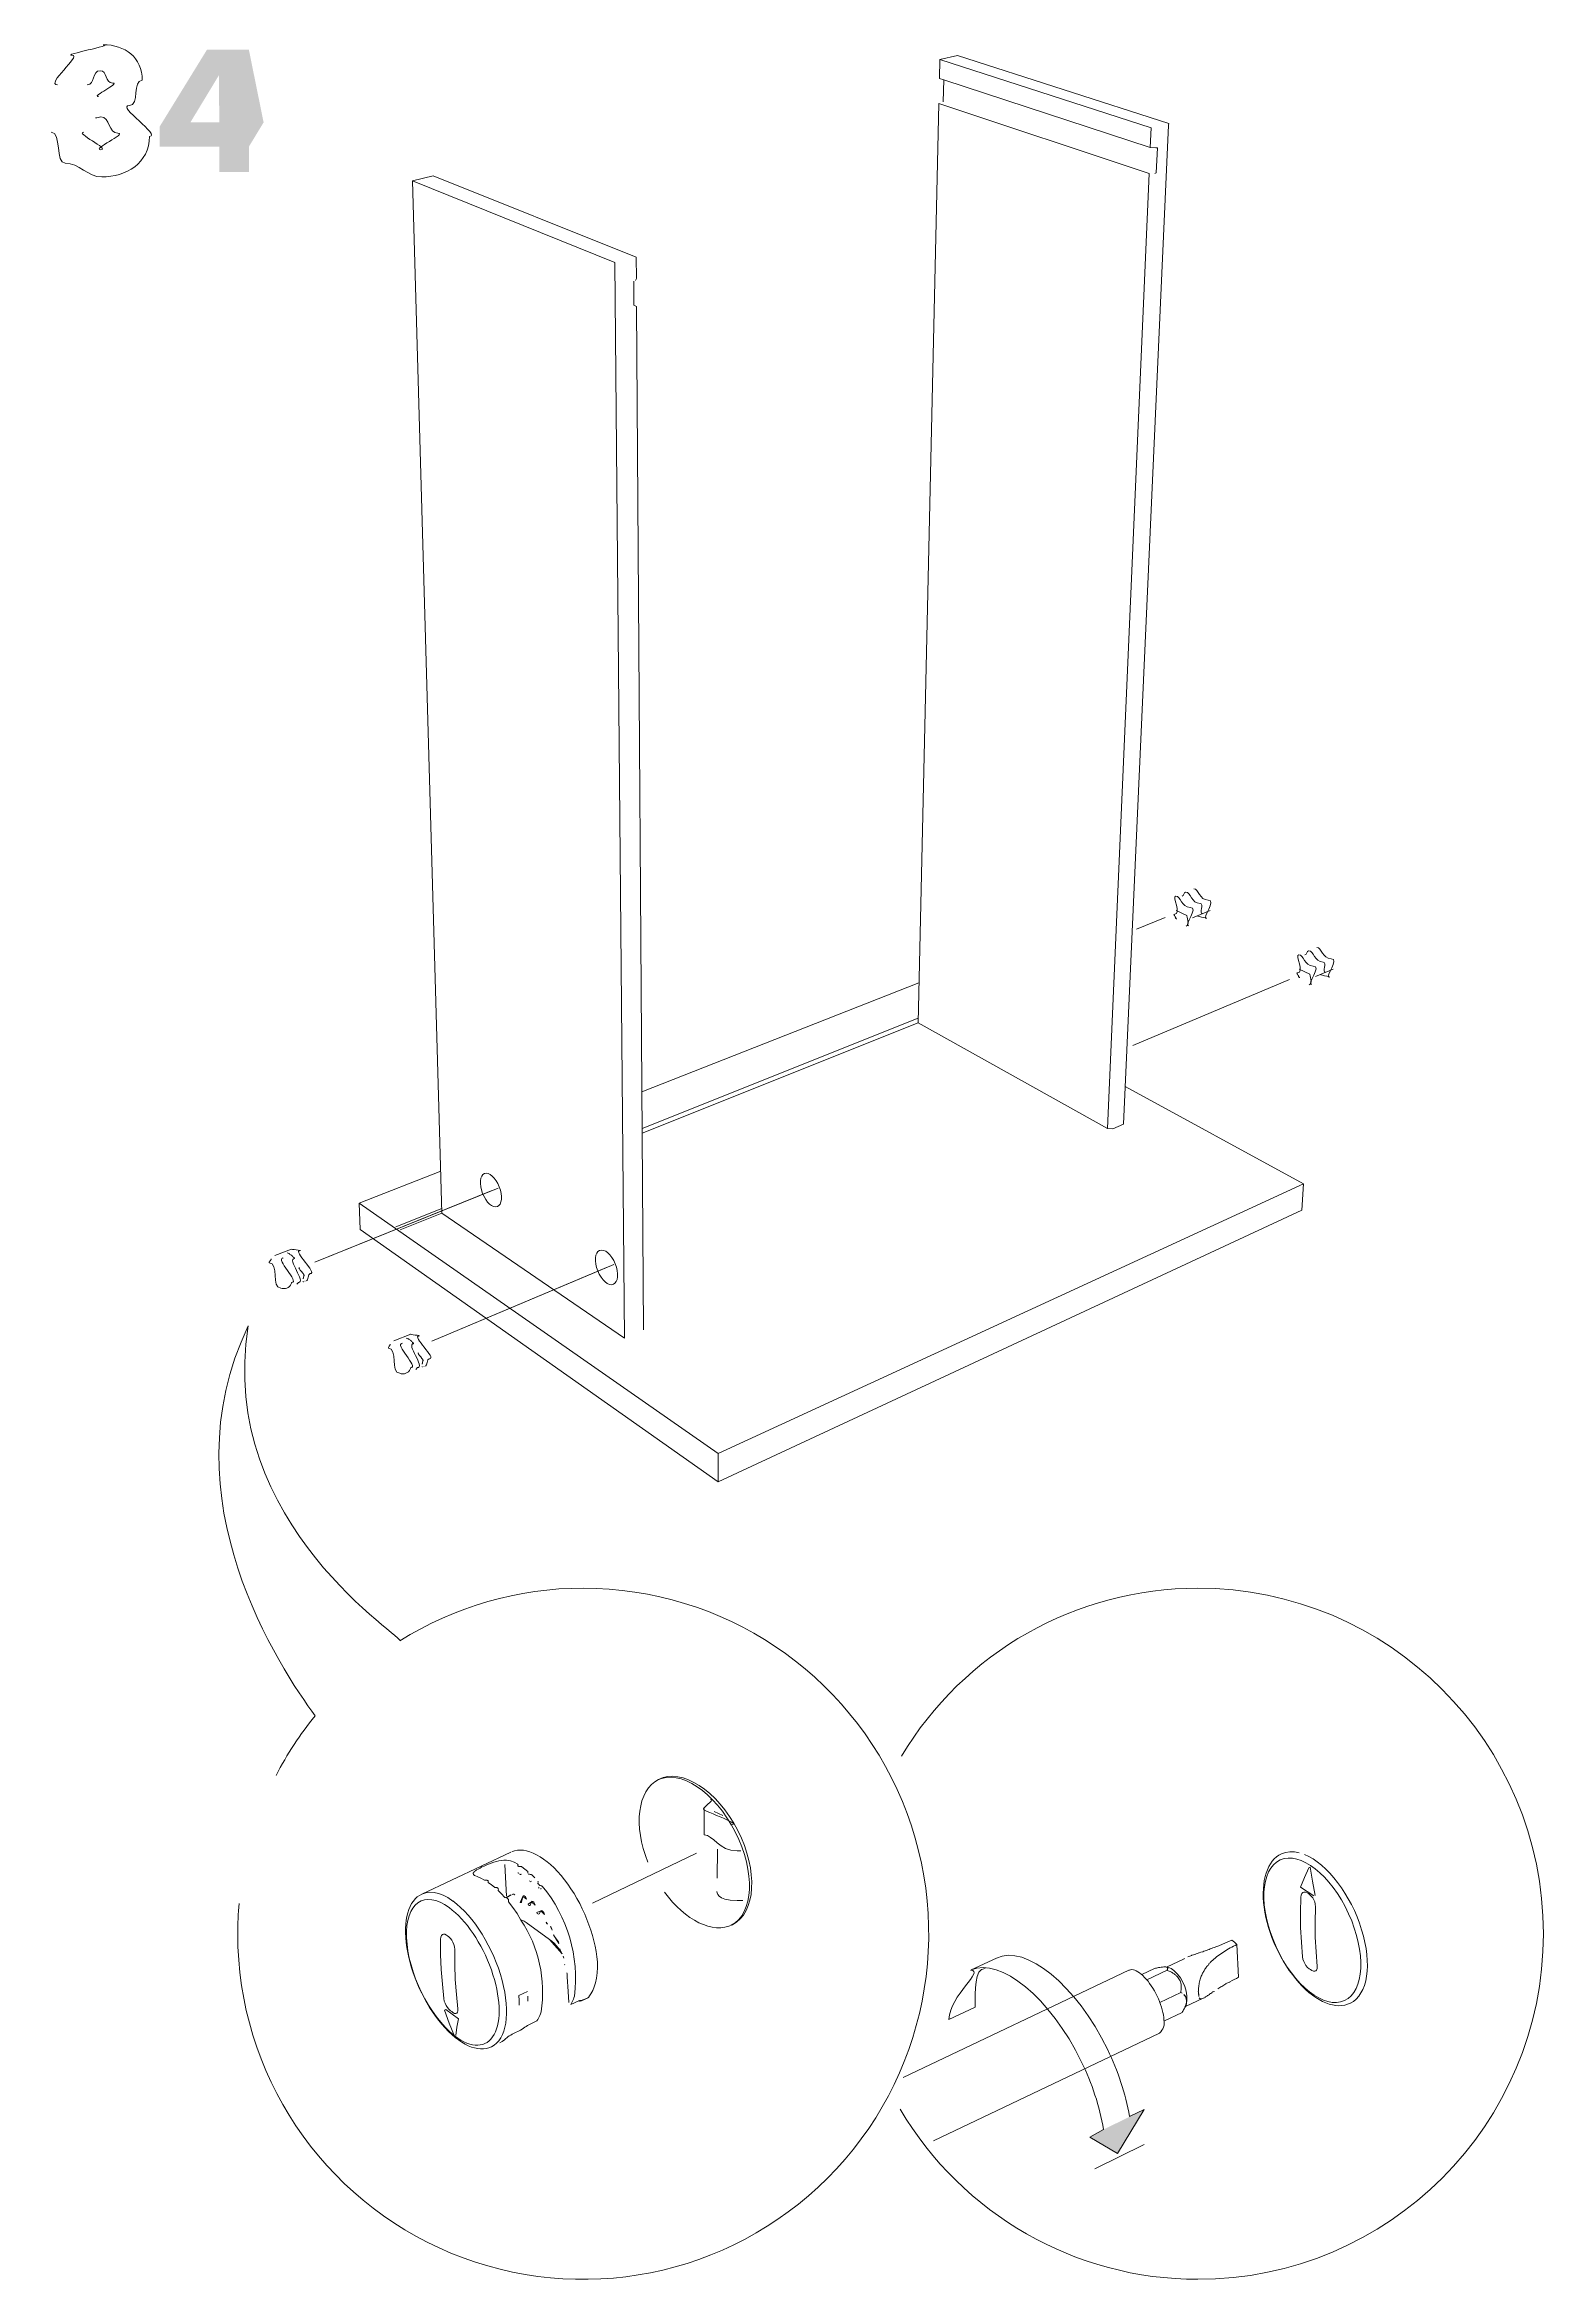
# Model space of a CAD drawing. Header units: metres. Extents: x -30.9 to 24.7, y -10.3 to 6.8.
# Drawn here: x 0.885 to 2.538, y -8.128 to -5.663 of the extents above; entities that cross this region are included whole.
import ezdxf

# ---------------------------------------------------------------- set-up
doc = ezdxf.new("R2010")
doc.units = ezdxf.units.M
doc.header["$MEASUREMENT"] = 0
doc.layers.add('PDF_Working_Num_Penna__255_Num_Penna__255', color=255, linetype='Continuous', lineweight=18)
doc.layers.add('PDF_Working_Num_Penna__7_Num_Penna__7', color=7, linetype='Continuous', lineweight=18)
doc.styles.add('GENERATED_STYLE_1', font='')
doc.styles.get('GENERATED_STYLE_1').set_extended_font_data('Arial')

msp = doc.modelspace()

# ---------------------------------------------------------------- hatches: boundary and pattern name
at = {"layer": 'PDF_Working_Num_Penna__7_Num_Penna__7', "linetype": 'Continuous', "lineweight": 18}
h = msp.add_hatch(color=7, dxfattribs=at)
h.paths.add_polyline_path([(1.0637, -5.6682), (1.0115, -5.753), (1.0115, -5.7754), (1.0772, -5.7754), (1.0772, -5.8034), (1.1098, -5.8034), (1.1098, -5.7754), (1.1261, -5.7485), (1.1098, -5.6682)])
h.paths.add_polyline_path([(1.0453, -5.7485), (1.0768, -5.6965), (1.0772, -5.7485)], flags=0)
msp.add_hatch(color=7, dxfattribs=at).paths.add_polyline_path([(2.0529, -7.9626), (2.0376, -7.9709), (2.0683, -7.9889), (2.0975, -7.9405)])

# ---------------------------------------------------------------- linework, layer by layer
at = {"layer": 'PDF_Working_Num_Penna__255_Num_Penna__255', "color": 255, "linetype": 'Continuous', "lineweight": 18, "flags": 128}
for points in [[(1.3771, -6.9271), (1.1826, -7.0059)], [(1.5043, -7.0117), (1.3117, -7.0929)]]:
    msp.add_lwpolyline(points, dxfattribs=at)
at = {"layer": 'PDF_Working_Num_Penna__7_Num_Penna__7', "color": 7, "linetype": 'Continuous', "lineweight": 18, "flags": 128}
for points in [[(1.8718, -5.7001), (1.8723, -5.6792)], [(1.8723, -5.6792), (1.8916, -5.6748)], [(2.1106, -5.7767), (2.1042, -5.7762), (2.1052, -5.7544), (1.8723, -5.6792)], [(1.8916, -5.6748), (2.1247, -5.7496), (2.1246, -5.7514)], [(1.876, -5.726), (1.8766, -5.7017), (1.8718, -5.7001)], [(2.1042, -5.7762), (1.8766, -5.7017)], [(1.8482, -6.7416), (2.0572, -6.8584), (2.103, -5.8048), (1.8712, -5.7275)], [(1.8482, -6.7416), (1.8712, -5.7275)], [(2.0749, -6.8535), (2.1246, -5.7514)], [(2.1106, -5.7767), (2.1123, -5.7764), (2.111, -5.8043), (2.1094, -5.8048)], [(1.3228, -6.9518), (1.2902, -5.8128), (1.3133, -5.8075)], [(1.3228, -6.9518), (1.5242, -7.0896), (1.5136, -5.903), (1.2902, -5.8128)], [(1.3133, -5.8075), (1.5372, -5.897), (1.5374, -5.9206)], [(1.5346, -5.9237), (1.5347, -5.9503)], [(1.5452, -7.0804), (1.5376, -5.9515), (1.5347, -5.9503)], [(2.1208, -6.6256), (2.0891, -6.6385)], [(2.1509, -6.626), (2.1705, -6.618)], [(1.5435, -6.818), (1.8492, -6.6978)], [(2.2579, -6.6941), (2.0851, -6.7669)], [(2.2866, -6.6907), (2.3063, -6.6827)], [(1.8483, -6.7366), (1.5437, -6.8582)], [(1.5438, -6.8634), (1.8482, -6.7416)], [(2.0768, -6.8119), (2.2736, -6.9194)], [(2.0749, -6.8535), (2.063, -6.8587), (2.0572, -6.8584)], [(1.3848, -6.924), (1.1826, -7.0059)], [(1.2314, -6.9407), (1.3215, -6.9053)], [(1.6277, -7.2481), (2.2717, -6.9484), (2.2736, -6.9194)], [(2.2736, -6.9194), (1.6278, -7.2168)], [(1.6277, -7.2481), (1.6278, -7.2168), (1.2314, -6.9407)], [(1.2325, -6.9699), (1.2314, -6.9407)], [(1.3226, -6.9465), (1.2718, -6.9669)], [(1.6277, -7.2481), (1.2325, -6.9699)], [(1.2767, -6.9703), (1.3228, -6.9518)], [(1.157, -6.9914), (1.1384, -6.9986)], [(1.5125, -7.0083), (1.3117, -7.0929)], [(1.2884, -7.0853), (1.2697, -7.0925)], [(1.6122, -7.609), (1.6122, -7.6375)], [(1.3988, -7.6566), (1.3008, -7.7029), (1.305, -7.7014), (1.3094, -7.7009), (1.3141, -7.7012), (1.3189, -7.7021), (1.3242, -7.7041), (1.3295, -7.7068), (1.3349, -7.7105)], [(1.6039, -7.6576), (1.4888, -7.7128)], [(1.6268, -7.6532), (1.6264, -7.6853)], [(2.2491, -7.6585), (2.2535, -7.6568), (2.2583, -7.6561), (2.2635, -7.6562), (2.2688, -7.6572)], [(1.3923, -7.6703), (1.3941, -7.7052)], [(2.2702, -7.6951), (2.2747, -7.6845), (2.2795, -7.6739)], [(2.2865, -7.7043), (2.2835, -7.6887), (2.2809, -7.6732), (2.2795, -7.6739)], [(2.285, -7.7048), (2.2776, -7.7), (2.2702, -7.6951)], [(2.2775, -7.7015), (2.2755, -7.7006), (2.2739, -7.7006), (2.2727, -7.7011), (2.2716, -7.7022), (2.2709, -7.7039), (2.2705, -7.7063), (2.2702, -7.7231), (2.2703, -7.7397), (2.2711, -7.756), (2.2724, -7.7721)], [(2.2867, -7.717), (2.2864, -7.7141), (2.2858, -7.7115), (2.2849, -7.7092), (2.2837, -7.707), (2.282, -7.705), (2.2802, -7.7033), (2.2789, -7.7023), (2.2775, -7.7015)], [(1.41, -7.7315), (1.411, -7.7318), (1.4136, -7.7329), (1.4157, -7.7342), (1.4417, -7.753)], [(2.2826, -7.7871), (2.2845, -7.7879), (2.286, -7.788), (2.2871, -7.7876), (2.2879, -7.7867), (2.2885, -7.785), (2.2885, -7.7827), (2.2874, -7.7666), (2.2865, -7.7504), (2.2864, -7.7338), (2.2867, -7.7171)], [(1.3278, -7.7481), (1.3261, -7.7471), (1.3245, -7.747), (1.3233, -7.7475), (1.3224, -7.7485), (1.3217, -7.7502), (1.3214, -7.7526), (1.3214, -7.7694), (1.3221, -7.786), (1.3233, -7.8023), (1.3249, -7.8181)], [(1.3369, -7.7638), (1.3366, -7.761), (1.336, -7.7583), (1.335, -7.7559), (1.3338, -7.7537), (1.3322, -7.7517), (1.3305, -7.7499), (1.3291, -7.749), (1.3278, -7.7481)], [(1.3349, -7.8335), (1.3368, -7.8344), (1.3381, -7.8345), (1.3392, -7.8341), (1.34, -7.8332), (1.3404, -7.8316), (1.3404, -7.8293), (1.3388, -7.8135), (1.3376, -7.7972), (1.3369, -7.7806), (1.3369, -7.7638)], [(1.4945, -7.7777), (1.4945, -7.7839), (1.494, -7.7899), (1.4933, -7.7955), (1.4922, -7.8008), (1.4908, -7.8052), (1.4893, -7.8093), (1.4872, -7.813), (1.485, -7.8163)], [(2.0809, -7.7869), (1.8318, -7.9051)], [(1.9349, -7.7734), (1.9069, -7.7865)], [(2.1229, -7.7869), (2.1007, -7.7975)], [(2.2724, -7.7721), (2.2728, -7.7747), (2.2738, -7.7772), (2.2749, -7.7795), (2.2762, -7.7816), (2.2779, -7.7837), (2.2798, -7.7852), (2.2812, -7.7861), (2.2826, -7.7871)], [(1.4171, -7.8103), (1.4077, -7.8146), (1.4081, -7.8202), (1.4082, -7.8254)], [(1.4611, -7.7908), (1.4611, -7.7925), (1.4612, -7.7942), (1.462, -7.8104)], [(1.3249, -7.8181), (1.3254, -7.8208), (1.3264, -7.8233), (1.3276, -7.8256), (1.3289, -7.8279), (1.3305, -7.8299), (1.3324, -7.8315), (1.3337, -7.8324), (1.3349, -7.8335)], [(1.3412, -7.8404), (1.3341, -7.8352), (1.327, -7.83), (1.3255, -7.8308)], [(1.3366, -7.8594), (1.331, -7.8452), (1.3255, -7.8308)], [(1.8823, -7.8411), (1.9111, -7.8276)], [(2.1394, -7.8336), (2.1195, -7.8431)], [(1.3412, -7.8404), (1.3394, -7.8496), (1.3381, -7.8587)], [(1.4097, -7.8528), (1.4018, -7.8566), (1.4003, -7.8575), (1.3987, -7.8584), (1.3971, -7.8593), (1.3957, -7.8603), (1.3945, -7.8613), (1.3934, -7.8623), (1.3917, -7.8637), (1.3894, -7.8653), (1.3869, -7.8669)], [(1.4097, -7.8528), (1.4114, -7.8519), (1.4129, -7.8508), (1.4143, -7.8498), (1.4157, -7.8489), (1.4172, -7.8479), (1.418, -7.8473), (1.4189, -7.8469), (1.4276, -7.8427)], [(2.0975, -7.979), (2.0433, -8.0059)]]:
    msp.add_lwpolyline(points, dxfattribs=at)
for points in [[(1.5374, -5.9206), (1.5365, -5.9231)], [(2.1447, -6.6233), (2.133, -6.6177)], [(2.2804, -6.6881), (2.2688, -6.6824)], [(1.1645, -7.0281), (1.1629, -7.0302)], [(1.2959, -7.1221), (1.2942, -7.1242)], [(1.6233, -7.6117), (1.6327, -7.6161)], [(1.4068, -7.6789), (1.407, -7.6791), (1.407, -7.6794), (1.4071, -7.6796), (1.4073, -7.6797), (1.4075, -7.6799)], [(1.4088, -7.681), (1.4085, -7.6807)], [(1.4093, -7.6811), (1.4099, -7.6811), (1.4103, -7.6809)], [(1.4176, -7.6794), (1.4176, -7.6797)], [(1.4196, -7.6811), (1.4193, -7.6811), (1.419, -7.681), (1.4189, -7.6809), (1.4183, -7.6804)], [(1.4193, -7.6883), (1.4194, -7.6885)], [(1.4219, -7.6816), (1.4216, -7.6815), (1.4215, -7.6814), (1.4212, -7.6814), (1.4203, -7.6813)], [(1.4204, -7.689), (1.4209, -7.6892), (1.4214, -7.6887)], [(1.4219, -7.6816), (1.4254, -7.6851)], [(1.4288, -7.6888), (1.429, -7.689), (1.429, -7.6892)], [(1.4291, -7.6917), (1.429, -7.6915), (1.4288, -7.6912), (1.4288, -7.691), (1.429, -7.6902)], [(1.3938, -7.707), (1.3951, -7.706), (1.3962, -7.7053), (1.3973, -7.7046), (1.3983, -7.7041), (1.3992, -7.7037)], [(1.4003, -7.7033), (1.4009, -7.7031)], [(1.4016, -7.703), (1.4023, -7.7031), (1.4031, -7.7035)], [(1.4121, -7.7056), (1.4107, -7.7117), (1.4104, -7.7121), (1.4099, -7.7122), (1.4093, -7.712)], [(1.4121, -7.7056), (1.4127, -7.7048), (1.4135, -7.7046), (1.4146, -7.7055), (1.4155, -7.7068), (1.4162, -7.7085)], [(1.4215, -7.7115), (1.4201, -7.7152), (1.4199, -7.7156), (1.4192, -7.7156), (1.4185, -7.715), (1.4179, -7.714)], [(1.4215, -7.7115), (1.4221, -7.7108), (1.423, -7.711), (1.4241, -7.7118), (1.4251, -7.7134), (1.4256, -7.715)], [(1.429, -7.6947), (1.4291, -7.6949)], [(1.4303, -7.6963), (1.4297, -7.6958), (1.4294, -7.6955)], [(1.4308, -7.6932), (1.4305, -7.693), (1.4302, -7.6929), (1.4301, -7.6927), (1.4295, -7.692)], [(1.4316, -7.6969), (1.432, -7.697), (1.4325, -7.6967)], [(1.4319, -7.7214), (1.43, -7.7246), (1.4294, -7.725), (1.4288, -7.7247), (1.4281, -7.7241), (1.4276, -7.7232)], [(1.4319, -7.7214), (1.4326, -7.7209), (1.4335, -7.7212), (1.4347, -7.7223), (1.4355, -7.7238), (1.4359, -7.7254)], [(1.4394, -7.7362), (1.4384, -7.7351), (1.4377, -7.7337)], [(1.4446, -7.7426), (1.4442, -7.7411), (1.4434, -7.7397), (1.4426, -7.7387)], [(1.4417, -7.753), (1.4441, -7.7549), (1.4465, -7.7571), (1.4489, -7.7597), (1.4513, -7.7625), (1.4535, -7.7656), (1.4554, -7.7687)], [(1.452, -7.7574), (1.4514, -7.7556), (1.4504, -7.754), (1.4467, -7.7491), (1.4459, -7.7477)], [(1.4532, -7.7643), (1.4528, -7.7632)], [(1.4573, -7.7735), (1.4571, -7.7725), (1.4567, -7.7713)], [(1.4583, -7.7809), (1.4582, -7.7804)], [(1.4611, -7.7908), (1.4609, -7.7903), (1.4608, -7.7896)], [(1.462, -7.8104), (1.4624, -7.8163), (1.463, -7.8224)], [(1.4176, -7.8209), (1.4175, -7.8156)], [(1.4737, -7.8207), (1.4738, -7.8205), (1.4746, -7.8202), (1.4753, -7.8201), (1.4757, -7.8201), (1.476, -7.8202), (1.4762, -7.8205)], [(1.4841, -7.8172), (1.4767, -7.8206), (1.4762, -7.8207), (1.4755, -7.821), (1.4746, -7.8209)], [(1.4839, -7.8173), (1.4841, -7.8172), (1.4843, -7.817), (1.4844, -7.8169), (1.4848, -7.8167), (1.4849, -7.8166)], [(1.4839, -7.8173), (1.4841, -7.8172)]]:
    msp.add_lwpolyline(points, close=True, dxfattribs=at)
for points in [[(1.1477, -7.0015), (1.1471, -7.001, 0.414216)], [(1.1705, -7.0201, -0.03174), (1.1704, -7.0208), (1.1699, -7.0243, 0.001476)], [(1.2791, -7.0954), (1.2785, -7.095, 0.414216)], [(1.3018, -7.1141, -0.03174), (1.3017, -7.1148), (1.3012, -7.1183, 0.001476)], [(2.15, -7.7706, 0.009176), (2.146, -7.7722, 0.026017)], [(2.1432, -7.8159, 0.062067), (2.1415, -7.8138, 0.057473)], [(2.1576, -7.8123, 0.010167), (2.1578, -7.8144, 0.014429), (2.1581, -7.816, 0.043364)], [(2.1877, -7.802, 0.008038), (2.1832, -7.8047, 0.003208), (2.179, -7.8073, 0.003312)]]:
    msp.add_lwpolyline(points, format="xyb", close=True, dxfattribs=at)
for points in [[(1.099, -7.7131, 0.021843), (1.0975, -7.7466, 2.414311), (1.4787, -7.3654, 0.141572), (1.2763, -7.4236)], [(1.8285, -7.9402, 0.265678), (2.1569, -8.1278, 0.414205), (2.5381, -7.7466, 0.414205), (2.1569, -7.3654, 0.263912), (1.8298, -7.5508)], [(1.4276, -7.8427), (1.4286, -7.8411), (1.4294, -7.8396), (1.4301, -7.8382), (1.4308, -7.8367), (1.4315, -7.8348), (1.4322, -7.8329, 0.188403), (1.41, -7.7315), (1.4057, -7.7244), (1.4011, -7.7178), (1.3964, -7.7115), (1.3963, -7.7113), (1.3962, -7.7112), (1.3962, -7.7108), (1.3963, -7.71), (1.3964, -7.7095), (1.3964, -7.7092), (1.3963, -7.7091), (1.3963, -7.7088), (1.3962, -7.7087), (1.3957, -7.7081), (1.3952, -7.7077), (1.3951, -7.7074), (1.3948, -7.7073), (1.3947, -7.7071), (1.3944, -7.7071), (1.3937, -7.707), (1.3928, -7.7067), (1.3924, -7.7067), (1.3923, -7.7066), (1.392, -7.7063), (1.3886, -7.7026), (1.3851, -7.6991), (1.385, -7.6989), (1.3848, -7.6987), (1.385, -7.698), (1.3851, -7.6974), (1.3851, -7.6972), (1.385, -7.697), (1.3848, -7.6969), (1.3844, -7.6965), (1.384, -7.6961), (1.3838, -7.6959), (1.3836, -7.6957), (1.3833, -7.6957), (1.3823, -7.6956), (1.3816, -7.6956), (1.3814, -7.6955), (1.3811, -7.6955), (1.381, -7.6954), (1.3808, -7.6952), (1.3774, -7.6926), (1.374, -7.6901), (1.3739, -7.69), (1.3737, -7.6898), (1.3737, -7.6895), (1.3739, -7.6892), (1.374, -7.6887), (1.374, -7.6885), (1.3739, -7.6883), (1.3734, -7.688), (1.3729, -7.6878), (1.3728, -7.6876), (1.3725, -7.6876), (1.3722, -7.6875), (1.3712, -7.6876), (1.3706, -7.6876), (1.3703, -7.6876), (1.37, -7.6875), (1.3697, -7.6875), (1.3656, -7.6853), (1.3616, -7.6836), (1.3599, -7.6829), (1.3586, -7.6822), (1.3577, -7.6814), (1.3574, -7.6806), (1.3574, -7.6797), (1.3579, -7.6789), (1.3585, -7.6781), (1.3598, -7.6771), (1.3611, -7.6761), (1.3628, -7.6752), (1.3649, -7.6741), (1.367, -7.6729), (1.3693, -7.672), (1.3718, -7.6709), (1.3744, -7.6698), (1.3772, -7.6688), (1.3801, -7.6678), (1.3829, -7.667), (1.3857, -7.6663), (1.3883, -7.6659), (1.3912, -7.6655), (1.394, -7.6655), (1.3963, -7.6658), (1.3984, -7.6662), (1.4024, -7.6678), (1.4066, -7.67), (1.4067, -7.6702), (1.4068, -7.6703), (1.4067, -7.6705), (1.4067, -7.6709), (1.4066, -7.6713), (1.4066, -7.6715), (1.4067, -7.6717), (1.4071, -7.672), (1.4075, -7.6722), (1.4078, -7.6724), (1.4081, -7.6724), (1.4083, -7.6724), (1.4092, -7.6724), (1.41, -7.6724), (1.4103, -7.6725), (1.4105, -7.6725), (1.4109, -7.6727), (1.4142, -7.6752), (1.4176, -7.6778), (1.4176, -7.6792)], [(1.4738, -7.8205), (1.4651, -7.8247), (1.4659, -7.8232), (1.4666, -7.8217), (1.4673, -7.8203), (1.4679, -7.8188), (1.4684, -7.8172), (1.469, -7.8153, 0.210069), (1.4333, -7.6941), (1.4331, -7.694), (1.4328, -7.6937), (1.4326, -7.6936), (1.4316, -7.6933), (1.4308, -7.6932)], [(2.1622, -7.7664, 0.005738), (2.1678, -7.7644, 0.002858), (2.1734, -7.7623, 0.003098), (2.1788, -7.7603, 0.005969), (2.1841, -7.7581, 0.008895), (2.1943, -7.7536, -0.071304), (2.1999, -7.7586)], [(2.1923, -7.7995, -0.007437), (2.2019, -7.7946), (2.1999, -7.7586, 0.007315), (2.1925, -7.7623, 0.017985), (2.1856, -7.7665, 0.024428), (2.1791, -7.771, 0.026031), (2.1732, -7.776, 0.013697), (2.1703, -7.7787)], [(1.8651, -7.975), (2.1144, -7.8561, 0.296934), (2.1194, -7.8415), (2.1192, -7.8389), (2.1188, -7.8362), (2.1182, -7.8334), (2.1175, -7.8305), (2.1167, -7.8275), (2.1157, -7.8245), (2.1145, -7.8215), (2.1133, -7.8184), (2.1119, -7.8154), (2.1104, -7.8124), (2.1089, -7.8095), (2.1072, -7.8067), (2.1055, -7.804), (2.1037, -7.8014), (2.1019, -7.799), (2.1, -7.7968), (2.0981, -7.7947), (2.0963, -7.7928), (2.0944, -7.7912), (2.0925, -7.7897), (2.0907, -7.7885), (2.089, -7.7876), (2.0873, -7.7869), (2.0857, -7.7864), (2.0841, -7.7862), (2.0827, -7.7863), (2.0814, -7.7866), (2.0809, -7.7869)], [(2.1418, -7.7741), (2.1222, -7.7833, 0.046224), (2.1208, -7.7832, 0.031859), (2.1192, -7.7832, 0.026984), (2.1165, -7.7835, 0.019728), (2.1136, -7.784, 0.002904), (2.1091, -7.7849), (2.095, -7.7916)], [(2.1276, -7.7891, -0.027148), (2.1307, -7.7909, -0.034505), (2.1334, -7.7932, -0.036428), (2.1352, -7.7952, -0.044274), (2.1367, -7.7975, -0.04469), (2.1377, -7.7998, -0.036365), (2.1383, -7.8023, -0.041017), (2.1385, -7.8053, -0.035514), (2.1384, -7.8084, -0.015124), (2.138, -7.8113), (2.1149, -7.8223)], [(2.1443, -7.8213, -0.039459), (2.144, -7.8235, -0.036333), (2.143, -7.8265, -0.029559), (2.1416, -7.8296, -0.015964), (2.1395, -7.8334), (2.1441, -7.8258, 0.267452), (2.1305, -7.7873, 0.147783), (2.1237, -7.7835), (2.1215, -7.7832)], [(2.1677, -7.7817, 0.022079), (2.1653, -7.7848, 0.024073), (2.1632, -7.7882, 0.024743), (2.1611, -7.7923, 0.030182), (2.1595, -7.7967, 0.026943), (2.1587, -7.7996, 0.019185), (2.1582, -7.8024, 0.015633), (2.1578, -7.805, 0.010201), (2.1576, -7.8076, 0.015837), (2.1575, -7.8101)], [(2.1434, -7.827), (2.1628, -7.8177, -0.040496), (2.1613, -7.8183)], [(2.0286, -7.8881, -0.071075), (2.0529, -7.9626), (2.0376, -7.9709), (2.0683, -7.9889), (2.0975, -7.9405), (2.0816, -7.9482, 0.069971), (2.0574, -7.8746)]]:
    msp.add_lwpolyline(points, format="xyb", dxfattribs=at)
at = {"layer": 'PDF_Working_Num_Penna__7_Num_Penna__7', "color": 7, "linetype": 'Continuous', "lineweight": 18}
for centre, radius, start, end in [((2.1601, -6.6096), 0.0322, 202.9178, 213.4721), ((2.2956, -6.6744), 0.0319, 202.898, 213.5466), ((1.1485, -7.0263), 0.0087, 246.6077, 336.5192), ((1.2798, -7.1203), 0.0087, 246.6077, 336.5192), ((1.4793, -7.7474), 0.3821, 140.8794, 152.6585), ((1.6486, -7.5834), 0.0718, 269.9692, 273.1365), ((1.6488, -7.6486), 0.0615, 269.7428, 275.4825), ((2.1212, -7.7849), 0.00242, 334.8973, 357.8905), ((2.116, -7.6554), 0.12, 288.5229, 290.5698), ((2.1601, -7.817), 0.00144, 226.8237, 268.7063)]:
    msp.add_arc(centre, radius, start, end, dxfattribs=at)
for centre, major_axis, ratio in [((1.3769, -6.9263), (-0.0071, 0.0182), 0.503109), ((1.5044, -7.0115), (-0.0076, 0.0187), 0.516655), ((2.2832, -7.7428), (-0.0355, 0.0776), 0.515143)]:
    msp.add_ellipse(centre, major_axis=major_axis, ratio=ratio, dxfattribs=at)
for centre, major_axis, ratio, start_param, end_param in [((1.4382, -7.7417), (-0.0387, 0.0854), 0.48348, 4.071607, 6.273931), ((2.2866, -7.7411), (-0.0376, 0.0825), 0.529144, 6.279842, 9.445091), ((2.2864, -7.7408), (-0.0382, 0.0827), 0.520675, 3.1551, 5.766958), ((1.3386, -7.7873), (-0.0379, 0.0844), 0.487046, 6.280437, 9.449123), ((1.3346, -7.789), (-0.0349, 0.0785), 0.471717, 5.599035, 8.706339), ((1.3385, -7.787), (-0.0385, 0.0845), 0.475556, 3.154729, 5.585716), ((1.3348, -7.7892), (-0.0353, 0.0786), 0.471073, 2.420548, 5.5987)]:
    msp.add_ellipse(centre, major_axis=major_axis, ratio=ratio, start_param=start_param, end_param=end_param, dxfattribs=at)
for points in [[(0.949, -5.6628), (0.9628, -5.6628), (0.903, -5.6745), (0.9146, -5.6745)], [(0.9922, -5.7021), (0.9922, -5.6768), (0.9732, -5.6628), (0.949, -5.6628)], [(0.9146, -5.6745), (0.9261, -5.6745), (0.8845, -5.7071), (0.8988, -5.7071)], [(0.9314, -5.7071), (0.9402, -5.7071), (0.9368, -5.6915), (0.9457, -5.6915)], [(0.9457, -5.6915), (0.9536, -5.6915), (0.9513, -5.7051), (0.9596, -5.7051)], [(0.9596, -5.7051), (0.9689, -5.7051), (0.9352, -5.72), (0.9441, -5.72)], [(0.978, -5.7299), (0.9893, -5.7299), (0.9814, -5.7021), (0.9922, -5.7021)], [(0.9406, -5.7435), (0.9426, -5.7435), (0.9445, -5.7424), (0.9466, -5.7424)], [(0.9466, -5.7424), (0.9565, -5.7424), (0.9551, -5.7605), (0.9653, -5.7605)], [(1.0001, -5.7639), (1.0139, -5.7639), (0.9632, -5.7299), (0.978, -5.7299)], [(0.8918, -5.7594), (0.9036, -5.7594), (0.8957, -5.7935), (0.9072, -5.7935)], [(0.9465, -5.7786), (0.9576, -5.7786), (0.9169, -5.7594), (0.9276, -5.7594)], [(0.9653, -5.7605), (0.9762, -5.7605), (0.9357, -5.7786), (0.9465, -5.7786)], [(0.9475, -5.8087), (0.9744, -5.8087), (1.0001, -5.7935), (1.0001, -5.7639)], [(0.9072, -5.7935), (0.9228, -5.7935), (0.9321, -5.8087), (0.9475, -5.8087)], [(2.1305, -6.6221), (2.1403, -6.6221), (2.1272, -6.6019), (2.1326, -6.6019)], [(2.1326, -6.6019), (2.138, -6.6019), (2.1387, -6.6145), (2.1485, -6.6145)], [(2.1394, -6.6021), (2.1416, -6.6021), (2.1412, -6.5977), (2.1431, -6.5977)], [(2.1436, -6.5975), (2.149, -6.5975), (2.1497, -6.6101), (2.1595, -6.6101)], [(2.1524, -6.5939), (2.1578, -6.5939), (2.1585, -6.6064), (2.1683, -6.6064)], [(2.1336, -6.6272), (2.1336, -6.6272), (2.1314, -6.6264), (2.1327, -6.6264)], [(2.1485, -6.6145), (2.1583, -6.6145), (2.141, -6.6347), (2.1464, -6.6347)], [(2.1439, -6.635), (2.1482, -6.635), (2.1447, -6.6233), (2.1447, -6.6233)], [(2.1662, -6.6266), (2.1692, -6.6266), (2.1525, -6.6236), (2.1568, -6.6236)], [(2.1595, -6.6101), (2.1638, -6.6101), (2.1584, -6.6214), (2.1618, -6.6214)], [(2.1683, -6.6064), (2.1781, -6.6064), (2.1608, -6.6266), (2.1662, -6.6266)], [(2.2662, -6.6868), (2.276, -6.6868), (2.2629, -6.6666), (2.2683, -6.6666)], [(2.2683, -6.6666), (2.2737, -6.6666), (2.2744, -6.6792), (2.2842, -6.6792)], [(2.2751, -6.6668), (2.2774, -6.6668), (2.2769, -6.6624), (2.2788, -6.6624)], [(2.2842, -6.6792), (2.294, -6.6792), (2.2767, -6.6994), (2.2821, -6.6994)], [(2.2793, -6.6622), (2.2847, -6.6622), (2.2854, -6.6748), (2.2952, -6.6748)], [(2.2881, -6.6586), (2.2935, -6.6586), (2.2942, -6.6711), (2.304, -6.6711)], [(2.2952, -6.6748), (2.2995, -6.6748), (2.2941, -6.6861), (2.2975, -6.6861)], [(2.304, -6.6711), (2.3138, -6.6711), (2.2965, -6.6913), (2.3019, -6.6913)], [(2.2693, -6.6919), (2.2693, -6.6919), (2.2671, -6.6911), (2.2684, -6.6911)], [(2.2796, -6.6997), (2.2839, -6.6997), (2.2804, -6.6881), (2.2804, -6.6881)], [(2.3019, -6.6913), (2.3049, -6.6913), (2.2883, -6.6883), (2.2926, -6.6883)], [(1.1541, -6.9964), (1.1546, -6.9964), (1.1514, -6.9955), (1.152, -6.9955)], [(1.1542, -6.9965), (1.1543, -6.9965), (1.1541, -6.9964), (1.1542, -6.9964)], [(1.1542, -6.9964), (1.1542, -6.9964), (1.1541, -6.9964), (1.1541, -6.9964)], [(1.1541, -6.9964), (1.1541, -6.9964), (1.1541, -6.9964), (1.1541, -6.9964)], [(1.1546, -6.9965), (1.1547, -6.9965), (1.1541, -6.9965), (1.1542, -6.9965)], [(1.1664, -6.9931), (1.1698, -6.9931), (1.1544, -6.9914), (1.157, -6.9914)], [(1.1547, -6.9965), (1.1547, -6.9965), (1.1546, -6.9965), (1.1546, -6.9965)], [(1.1546, -6.9965), (1.1546, -6.9965), (1.1546, -6.9965), (1.1546, -6.9965)], [(1.1567, -6.9982), (1.1572, -6.9982), (1.1546, -6.997), (1.1551, -6.997)], [(1.1548, -6.9965), (1.1548, -6.9965), (1.1547, -6.9965), (1.1547, -6.9965)], [(1.155, -6.9967), (1.155, -6.9967), (1.1547, -6.9965), (1.1548, -6.9965)], [(1.155, -6.9967), (1.1551, -6.9967), (1.155, -6.9967), (1.155, -6.9967)], [(1.155, -6.9967), (1.155, -6.9967), (1.155, -6.9967), (1.155, -6.9967)], [(1.155, -6.9967), (1.155, -6.9967), (1.155, -6.9967), (1.155, -6.9967)], [(1.155, -6.9969), (1.1551, -6.9969), (1.155, -6.9968), (1.155, -6.9968)], [(1.155, -6.997), (1.1551, -6.997), (1.155, -6.9969), (1.155, -6.9969)], [(1.155, -6.9969), (1.155, -6.9969), (1.155, -6.9969), (1.155, -6.9969)], [(1.1551, -6.997), (1.1551, -6.997), (1.155, -6.997), (1.155, -6.997)], [(1.1568, -6.9982), (1.1568, -6.9982), (1.1567, -6.9982), (1.1567, -6.9982)], [(1.1567, -6.9982), (1.1567, -6.9982), (1.1567, -6.9982), (1.1567, -6.9982)], [(1.1569, -6.9982), (1.1569, -6.9982), (1.1568, -6.9982), (1.1568, -6.9982)], [(1.1572, -6.9983), (1.1573, -6.9983), (1.1568, -6.9982), (1.1569, -6.9982)], [(1.1573, -6.9984), (1.1574, -6.9984), (1.1572, -6.9983), (1.1573, -6.9983)], [(1.1593, -7.0006), (1.1598, -7.0006), (1.1572, -6.999), (1.1577, -6.999)], [(1.1574, -6.9984), (1.1575, -6.9984), (1.1573, -6.9984), (1.1573, -6.9984)], [(1.1576, -6.9986), (1.1577, -6.9986), (1.1574, -6.9984), (1.1574, -6.9984)], [(1.1774, -7.0184), (1.1866, -7.0184), (1.1576, -6.9931), (1.1664, -6.9931)], [(1.1577, -6.9987), (1.1577, -6.9987), (1.1576, -6.9986), (1.1577, -6.9986)], [(1.1577, -6.9986), (1.1577, -6.9986), (1.1576, -6.9986), (1.1576, -6.9986)], [(1.1576, -6.9986), (1.1577, -6.9986), (1.1576, -6.9986), (1.1576, -6.9986)], [(1.1577, -6.9989), (1.1577, -6.9989), (1.1576, -6.9987), (1.1577, -6.9987)], [(1.1577, -6.999), (1.1577, -6.999), (1.1576, -6.9989), (1.1577, -6.9989)], [(1.1577, -6.999), (1.1578, -6.999), (1.1576, -6.999), (1.1577, -6.999)], [(1.1344, -7.0022), (1.1358, -7.0022), (1.131, -7.0066), (1.1324, -7.0066)], [(1.1324, -7.0066), (1.1433, -7.0066), (1.1342, -7.0343), (1.145, -7.0343)], [(1.157, -7.0282), (1.1666, -7.0282), (1.1381, -7.0015), (1.1477, -7.0015)], [(1.1645, -7.0281), (1.1734, -7.0281), (1.1513, -7.0018), (1.1603, -7.0018)], [(1.1594, -7.0007), (1.1594, -7.0007), (1.1593, -7.0006), (1.1593, -7.0006)], [(1.1593, -7.0006), (1.1593, -7.0006), (1.1593, -7.0006), (1.1593, -7.0006)], [(1.1595, -7.0007), (1.1595, -7.0007), (1.1593, -7.0007), (1.1594, -7.0007)], [(1.1598, -7.0008), (1.1599, -7.0008), (1.1594, -7.0007), (1.1595, -7.0007)], [(1.1599, -7.0009), (1.1599, -7.0009), (1.1598, -7.0008), (1.1598, -7.0008)], [(1.16, -7.001), (1.16, -7.001), (1.1598, -7.0009), (1.1599, -7.0009)], [(1.1602, -7.0012), (1.1602, -7.0012), (1.1599, -7.001), (1.16, -7.001)], [(1.1602, -7.0013), (1.1602, -7.0013), (1.1601, -7.0012), (1.1602, -7.0012)], [(1.1602, -7.0012), (1.1602, -7.0012), (1.1601, -7.0012), (1.1602, -7.0012)], [(1.1602, -7.0016), (1.1603, -7.0016), (1.1601, -7.0014), (1.1602, -7.0014)], [(1.1602, -7.0014), (1.1602, -7.0014), (1.1602, -7.0013), (1.1602, -7.0013)], [(1.1602, -7.0017), (1.1602, -7.0017), (1.1602, -7.0016), (1.1602, -7.0016)], [(1.1603, -7.0018), (1.1603, -7.0018), (1.1602, -7.0017), (1.1602, -7.0017)], [(1.1704, -7.0207), (1.1735, -7.0207), (1.1625, -7.0118), (1.1657, -7.0118)], [(1.1705, -7.0201), (1.1706, -7.0201), (1.1704, -7.0198), (1.1705, -7.0198)], [(1.1734, -7.0264), (1.1757, -7.0264), (1.1744, -7.0184), (1.1774, -7.0184)], [(1.1565, -7.0298), (1.1569, -7.0298), (1.1565, -7.0282), (1.157, -7.0282)], [(1.1696, -7.0269), (1.1696, -7.0269), (1.1695, -7.027), (1.1696, -7.027)], [(1.1696, -7.027), (1.1696, -7.027), (1.1696, -7.0272), (1.1696, -7.0272)], [(1.1696, -7.0272), (1.1697, -7.0272), (1.1696, -7.0273), (1.1697, -7.0273)], [(1.1697, -7.0273), (1.1697, -7.0273), (1.1697, -7.0274), (1.1697, -7.0274)], [(1.1697, -7.0274), (1.1698, -7.0274), (1.1698, -7.0275), (1.1698, -7.0275)], [(1.1698, -7.0275), (1.1699, -7.0275), (1.1699, -7.0275), (1.1699, -7.0275)], [(1.1699, -7.0275), (1.1699, -7.0275), (1.17, -7.0275), (1.17, -7.0275)], [(1.17, -7.0275), (1.17, -7.0275), (1.17, -7.0274), (1.17, -7.0274)], [(1.1716, -7.0269), (1.1718, -7.0269), (1.1719, -7.0269), (1.1721, -7.0269)], [(1.1734, -7.0264), (1.1735, -7.0264), (1.1735, -7.0264), (1.1735, -7.0264)], [(1.1735, -7.0264), (1.1735, -7.0264), (1.1735, -7.0263), (1.1735, -7.0263)], [(1.1091, -7.076), (1.0175, -7.2673), (1.1457, -7.4545), (1.1829, -7.5063)], [(1.2763, -7.4236), (1.2873, -7.4236), (1.0733, -7.2952), (1.1091, -7.076)], [(1.2658, -7.0961), (1.2672, -7.0961), (1.2624, -7.1006), (1.2638, -7.1006)], [(1.2883, -7.1222), (1.298, -7.1222), (1.2694, -7.0954), (1.2791, -7.0954)], [(1.2959, -7.1221), (1.3048, -7.1221), (1.2827, -7.0957), (1.2916, -7.0957)], [(1.2854, -7.0904), (1.286, -7.0904), (1.2828, -7.0895), (1.2834, -7.0895)], [(1.2855, -7.0904), (1.2856, -7.0904), (1.2854, -7.0904), (1.2854, -7.0904)], [(1.2854, -7.0904), (1.2855, -7.0904), (1.2854, -7.0904), (1.2854, -7.0904)], [(1.2856, -7.0904), (1.2856, -7.0904), (1.2855, -7.0904), (1.2855, -7.0904)], [(1.2859, -7.0904), (1.286, -7.0904), (1.2855, -7.0904), (1.2856, -7.0904)], [(1.2977, -7.087), (1.3012, -7.087), (1.2858, -7.0853), (1.2884, -7.0853)], [(1.286, -7.0905), (1.2861, -7.0905), (1.2859, -7.0904), (1.286, -7.0904)], [(1.286, -7.0904), (1.286, -7.0904), (1.2859, -7.0904), (1.2859, -7.0904)], [(1.2861, -7.0905), (1.2862, -7.0905), (1.286, -7.0905), (1.286, -7.0905)], [(1.2881, -7.0921), (1.2886, -7.0921), (1.286, -7.091), (1.2865, -7.091)], [(1.2863, -7.0906), (1.2864, -7.0906), (1.2861, -7.0905), (1.2861, -7.0905)], [(1.2864, -7.0907), (1.2864, -7.0907), (1.2863, -7.0906), (1.2863, -7.0906)], [(1.2863, -7.0906), (1.2863, -7.0906), (1.2863, -7.0906), (1.2863, -7.0906)], [(1.2864, -7.0909), (1.2864, -7.0909), (1.2863, -7.0907), (1.2864, -7.0907)], [(1.2864, -7.0907), (1.2864, -7.0907), (1.2864, -7.0907), (1.2864, -7.0907)], [(1.2865, -7.091), (1.2865, -7.091), (1.2864, -7.0909), (1.2864, -7.0909)], [(1.2864, -7.0909), (1.2864, -7.0909), (1.2864, -7.0909), (1.2864, -7.0909)], [(1.2864, -7.0909), (1.2864, -7.0909), (1.2864, -7.0909), (1.2864, -7.0909)], [(1.2882, -7.0922), (1.2882, -7.0922), (1.2881, -7.0921), (1.2881, -7.0921)], [(1.2881, -7.0921), (1.2881, -7.0921), (1.2881, -7.0921), (1.2881, -7.0921)], [(1.2883, -7.0922), (1.2883, -7.0922), (1.2881, -7.0922), (1.2882, -7.0922)], [(1.2886, -7.0923), (1.2887, -7.0923), (1.2882, -7.0922), (1.2883, -7.0922)], [(1.2906, -7.0946), (1.2912, -7.0946), (1.2885, -7.093), (1.2891, -7.093)], [(1.2887, -7.0923), (1.2887, -7.0923), (1.2886, -7.0923), (1.2886, -7.0923)], [(1.2888, -7.0924), (1.2888, -7.0924), (1.2887, -7.0923), (1.2887, -7.0923)], [(1.289, -7.0925), (1.289, -7.0925), (1.2887, -7.0924), (1.2888, -7.0924)], [(1.3088, -7.1123), (1.318, -7.1123), (1.2889, -7.087), (1.2977, -7.087)], [(1.289, -7.0926), (1.289, -7.0926), (1.289, -7.0925), (1.289, -7.0925)], [(1.289, -7.0925), (1.289, -7.0925), (1.289, -7.0925), (1.289, -7.0925)], [(1.289, -7.0927), (1.2891, -7.0927), (1.289, -7.0926), (1.289, -7.0926)], [(1.289, -7.0929), (1.2891, -7.0929), (1.289, -7.0927), (1.289, -7.0927)], [(1.2891, -7.093), (1.2891, -7.093), (1.289, -7.0929), (1.289, -7.0929)], [(1.289, -7.0929), (1.289, -7.0929), (1.289, -7.0929), (1.289, -7.0929)], [(1.2907, -7.0947), (1.2907, -7.0947), (1.2906, -7.0946), (1.2907, -7.0946)], [(1.2907, -7.0946), (1.2907, -7.0946), (1.2906, -7.0946), (1.2906, -7.0946)], [(1.2908, -7.0947), (1.2908, -7.0947), (1.2907, -7.0947), (1.2907, -7.0947)], [(1.2911, -7.0948), (1.2912, -7.0948), (1.2907, -7.0947), (1.2908, -7.0947)], [(1.2912, -7.0949), (1.2913, -7.0949), (1.2911, -7.0948), (1.2912, -7.0948)], [(1.2913, -7.0949), (1.2913, -7.0949), (1.2912, -7.0949), (1.2912, -7.0949)], [(1.2915, -7.0952), (1.2916, -7.0952), (1.2912, -7.0949), (1.2913, -7.0949)], [(1.2916, -7.0953), (1.2916, -7.0953), (1.2915, -7.0952), (1.2915, -7.0952)], [(1.2915, -7.0952), (1.2915, -7.0952), (1.2915, -7.0952), (1.2915, -7.0952)], [(1.2916, -7.0953), (1.2916, -7.0953), (1.2915, -7.0953), (1.2916, -7.0953)], [(1.2915, -7.0956), (1.2916, -7.0956), (1.2915, -7.0953), (1.2916, -7.0953)], [(1.2916, -7.0957), (1.2916, -7.0957), (1.2915, -7.0956), (1.2915, -7.0956)], [(1.2916, -7.0957), (1.2916, -7.0957), (1.2915, -7.0957), (1.2916, -7.0957)], [(1.2638, -7.1006), (1.2746, -7.1006), (1.2655, -7.1283), (1.2764, -7.1283)], [(1.2878, -7.1238), (1.2882, -7.1238), (1.2879, -7.1222), (1.2883, -7.1222)], [(1.3017, -7.1147), (1.3049, -7.1147), (1.2939, -7.1058), (1.297, -7.1058)], [(1.3009, -7.1209), (1.301, -7.1209), (1.3009, -7.121), (1.3009, -7.121)], [(1.3009, -7.121), (1.301, -7.121), (1.3009, -7.1211), (1.301, -7.1211)], [(1.301, -7.1211), (1.301, -7.1211), (1.301, -7.1213), (1.301, -7.1213)], [(1.301, -7.1213), (1.3011, -7.1213), (1.3011, -7.1214), (1.3011, -7.1214)], [(1.3011, -7.1214), (1.3011, -7.1214), (1.3012, -7.1214), (1.3012, -7.1214)], [(1.3012, -7.1214), (1.3012, -7.1214), (1.3013, -7.1214), (1.3013, -7.1214)], [(1.3013, -7.1214), (1.3013, -7.1214), (1.3013, -7.1214), (1.3013, -7.1214)], [(1.3013, -7.1214), (1.3014, -7.1214), (1.3014, -7.1214), (1.3014, -7.1214)], [(1.3018, -7.1141), (1.3019, -7.1141), (1.3018, -7.1138), (1.3018, -7.1138)], [(1.3029, -7.1208), (1.3031, -7.1208), (1.3033, -7.1209), (1.3034, -7.1209)], [(1.3048, -7.1204), (1.307, -7.1204), (1.3057, -7.1123), (1.3088, -7.1123)], [(1.3048, -7.1204), (1.3048, -7.1204), (1.3048, -7.1203), (1.3049, -7.1203)], [(1.3049, -7.1203), (1.3049, -7.1203), (1.3049, -7.1203), (1.3049, -7.1203)], [(1.5603, -7.5772), (1.5854, -7.5645), (1.6239, -7.59), (1.6465, -7.6343)], [(1.5618, -7.5764), (1.5876, -7.5633), (1.6268, -7.5886), (1.6494, -7.6328)], [(1.5501, -7.6677), (1.534, -7.6275), (1.5384, -7.5883), (1.5618, -7.5764)], [(1.6412, -7.6263), (1.6579, -7.6263), (1.6037, -7.609), (1.6122, -7.609)], [(1.6193, -7.5986), (1.6246, -7.5986), (1.6083, -7.609), (1.6122, -7.609)], [(1.6122, -7.6375), (1.622, -7.6375), (1.6285, -7.6552), (1.6485, -7.6552)], [(1.6465, -7.6343), (1.669, -7.6785), (1.667, -7.7246), (1.642, -7.7373)], [(1.6494, -7.6328), (1.6719, -7.677), (1.6693, -7.7235), (1.6434, -7.7366)], [(1.6434, -7.7366), (1.6219, -7.7475), (1.5912, -7.7318), (1.5685, -7.7008)], [(1.6263, -7.7), (1.6263, -7.7), (1.625, -7.7101), (1.6485, -7.7101)], [(2.0574, -7.8746), (2.0226, -7.8025), (1.9666, -7.7581), (1.9349, -7.7734)], [(2.0574, -7.8746), (2.0226, -7.8025), (1.9666, -7.7581), (1.9349, -7.7734)], [(1.906, -7.7869), (1.9227, -7.7869), (1.8829, -7.8143), (1.8823, -7.8411)], [(1.9069, -7.7865), (1.9387, -7.7723), (1.994, -7.8166), (2.0286, -7.8881)], [(1.9069, -7.7865), (1.9387, -7.7723), (1.994, -7.8166), (2.0286, -7.8881)], [(1.9111, -7.8276), (1.9115, -7.8097), (1.9099, -7.7848), (1.9222, -7.7848)], [(2.1276, -7.7891), (2.1293, -7.7891), (2.1211, -7.7869), (2.1229, -7.7869)], [(2.123, -7.7837), (2.1233, -7.7837), (2.1218, -7.7834), (2.1222, -7.7834)], [(2.1235, -7.7843), (2.1237, -7.7843), (2.1228, -7.7837), (2.123, -7.7837)], [(2.1229, -7.7869), (2.1233, -7.7869), (2.1231, -7.786), (2.1234, -7.786)], [(2.1236, -7.785), (2.1239, -7.785), (2.1233, -7.7843), (2.1235, -7.7843)], [(2.1421, -7.7739), (2.1423, -7.7739), (2.1416, -7.7741), (2.1418, -7.7741)], [(2.1541, -7.7691), (2.1556, -7.7691), (2.1485, -7.7706), (2.15, -7.7706)], [(2.1622, -7.7664), (2.1636, -7.7664), (2.1567, -7.7677), (2.1581, -7.7677)], [(2.1677, -7.7817), (2.169, -7.7817), (2.169, -7.7787), (2.1703, -7.7787)], [(2.1395, -7.8122), (2.1401, -7.8122), (2.1375, -7.8113), (2.138, -7.8113)], [(2.1576, -7.8123), (2.1582, -7.8123), (2.1567, -7.8101), (2.1575, -7.8101)], [(2.1697, -7.8135), (2.1707, -7.8135), (2.1663, -7.8151), (2.1672, -7.8151)], [(2.1722, -7.8117), (2.1733, -7.8117), (2.1687, -7.8135), (2.1697, -7.8135)], [(2.1749, -7.81), (2.176, -7.81), (2.1712, -7.8117), (2.1722, -7.8117)], [(2.1923, -7.7995), (2.1941, -7.7995), (2.1859, -7.802), (2.1877, -7.802)], [(2.1439, -7.8175), (2.1445, -7.8175), (2.1426, -7.8159), (2.1432, -7.8159)], [(2.1443, -7.8193), (2.1449, -7.8193), (2.1433, -7.8175), (2.1439, -7.8175)], [(2.1443, -7.8213), (2.145, -7.8213), (2.1436, -7.8193), (2.1443, -7.8193)], [(2.1592, -7.818), (2.1595, -7.818), (2.1582, -7.8173), (2.1585, -7.8173)], [(2.1613, -7.8183), (2.1617, -7.8183), (2.1597, -7.8184), (2.1601, -7.8184)], [(2.165, -7.8166), (2.1658, -7.8166), (2.1623, -7.8177), (2.163, -7.8177)], [(2.1672, -7.8151), (2.1682, -7.8151), (2.1642, -7.8166), (2.165, -7.8166)]]:
    msp.add_open_spline(points, degree=3, dxfattribs=at)

# ---------------------------------------------------------------- texts
at = {"layer": 'PDF_Working_Num_Penna__7_Num_Penna__7', "color": 7, "linetype": 'Continuous', "lineweight": 18, "insert": (1.0263, -7.7002), "char_height": 0.0000077, "attachment_point": 7, "style": 'GENERATED_STYLE_1'}
msp.add_mtext('\\A1;{\\pql;\\fArial|b0|i0|c0|p34;4x}', dxfattribs=at)
at = {"layer": 'PDF_Working_Num_Penna__7_Num_Penna__7', "color": 7, "linetype": 'Continuous', "lineweight": 18, "insert": (1.3752, -7.9475), "char_height": 0.00000321, "attachment_point": 7, "rotation": 24.3499, "style": 'GENERATED_STYLE_1'}
msp.add_mtext('\\A1;{\\pql;\\fArial|b0|i0|c0|p34;119030}', dxfattribs=at)

doc.saveas('drawing.dxf')
